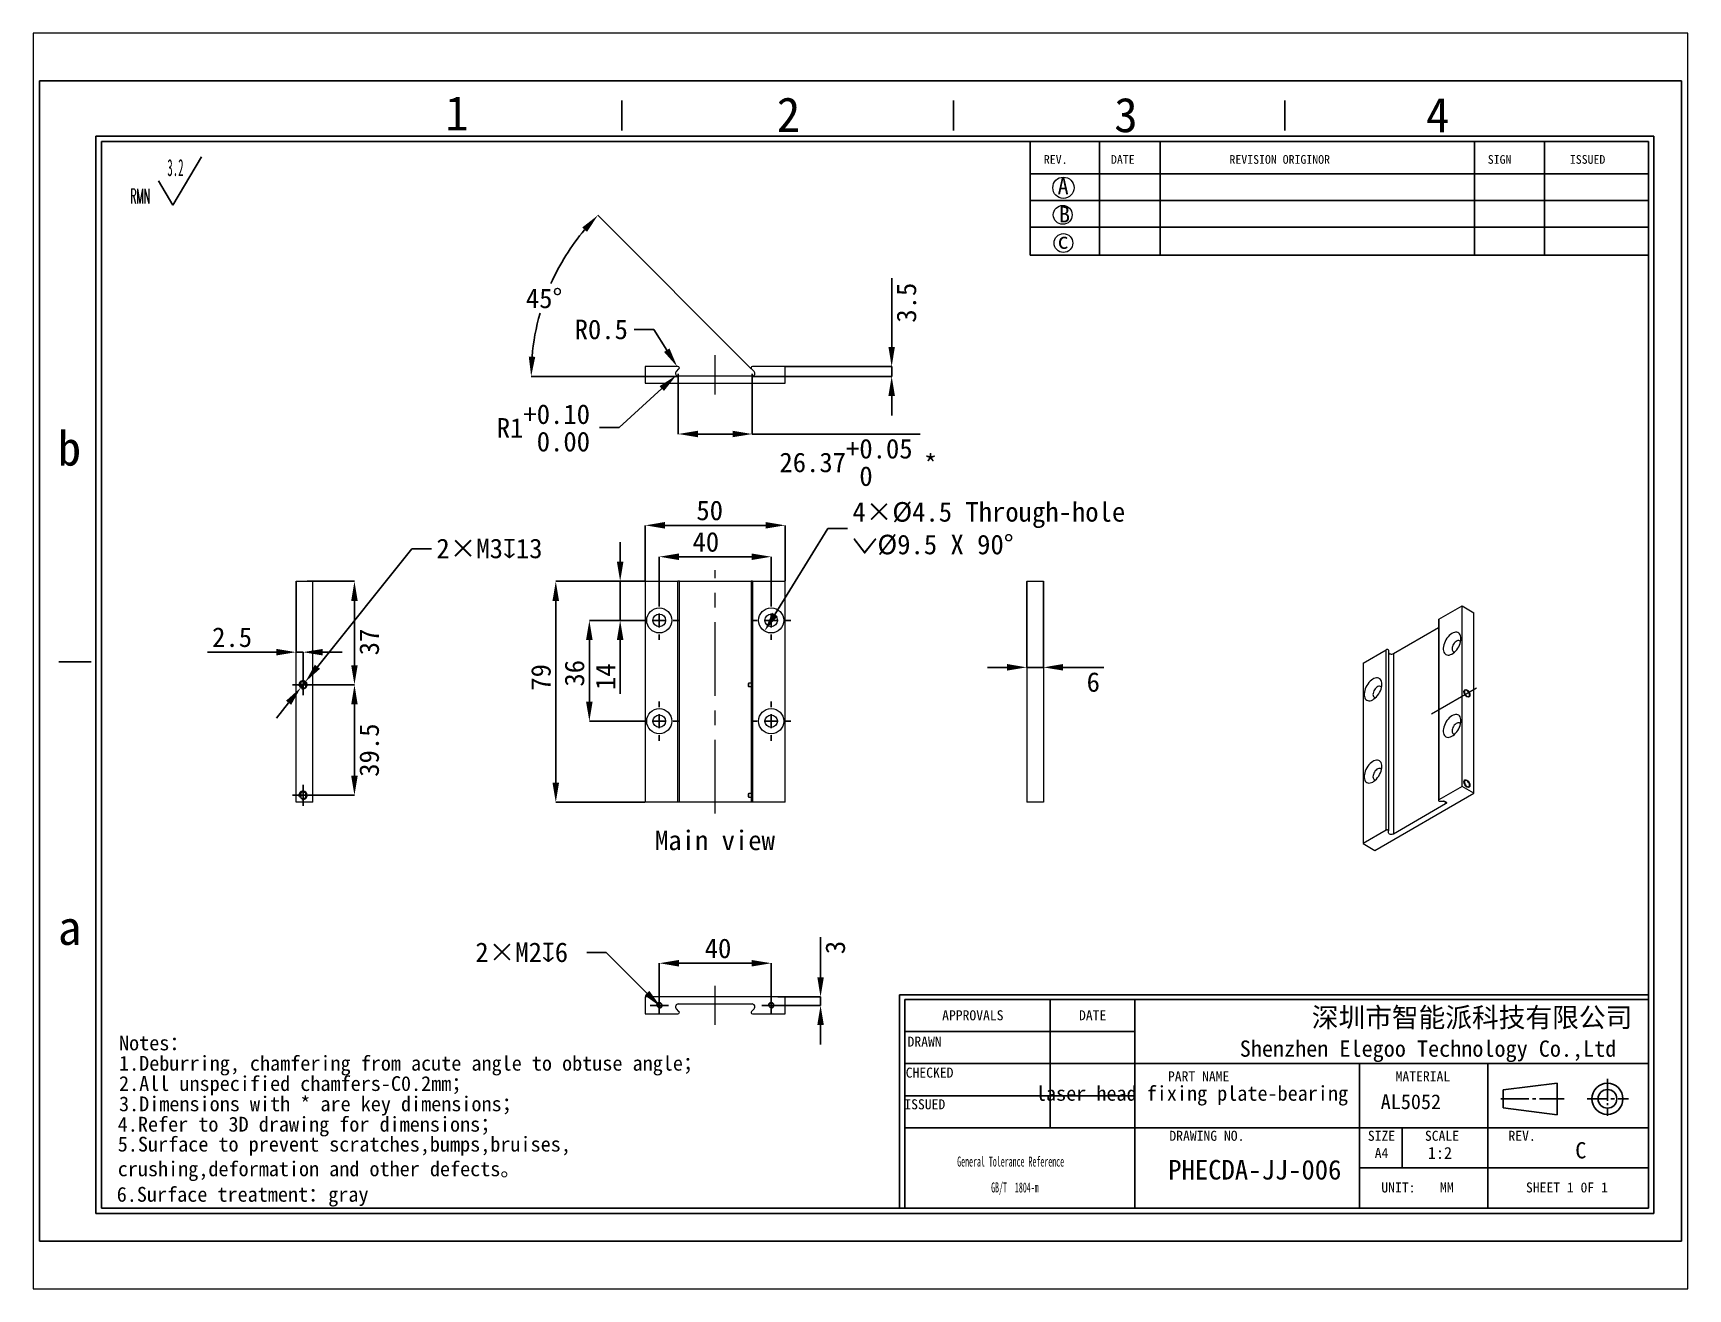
# Paper-space layout 'Layout1' of a CAD drawing. Header units: millimetres. Extents: x 26 to 231, y 20 to 176.
# The model-space entities are those that its viewports show. They can reach past a viewport. Long polylines and large blocks are cut down to what shows.
import ezdxf

# ---------------------------------------------------------------- set-up
doc = ezdxf.new("R2010")
doc.units = ezdxf.units.MM
doc.header["$PDSIZE"] = -1
doc.linetypes.add('CENTERX2', pattern=[20.32, 12.7, -2.54, 2.54, -2.54])
doc.layers.add('SLD-0', color=179, linetype='Continuous')
doc.layers.add('蓝色线', color=5, linetype='Continuous', lineweight=15)
doc.styles.add('C', font='simfang.ttf')
doc.styles.add('K', font='simfang.ttf')
doc.styles.add('SLDTEXTSTYLE1', font='TXT', dxfattribs={"width": 0.469, "bigfont": 'bigfont'})
doc.styles.add('SLDTEXTSTYLE2', font='TXT', dxfattribs={"width": 0.469})
doc.styles.add('SLDTEXTSTYLE8', font='TXT', dxfattribs={"width": 0.484})
doc.dimstyles.new('SLDDIMSTYLE0', dxfattribs={"dimtxt": 3.5, "dimasz": 3.5, "dimexe": 0, "dimexo": 0.0625, "dimgap": 0.875, "dimtad": 2, "dimlfac": 2, "dimrnd": 1e-09, "dimzin": 12, "dimdsep": 46, "dimtxsty": 'SLDTEXTSTYLE2', "dimsah": 1, "dimcen": 0.09, "dimadec": 0, "dimazin": 3, "dimtfac": 1, "dimtofl": 0, "dimtmove": 0, "dimatfit": 3, "dimfxl": 1, "dimfrac": 2, "dimtolj": 1, "dimtzin": 12, "dimarcsym": 0})
doc.dimstyles.new('SLDDIMSTYLE1', dxfattribs={"dimtxt": 3.5, "dimasz": 3.5, "dimexe": 0, "dimexo": 0.0625, "dimgap": 0.875, "dimtad": 0, "dimtih": 1, "dimtoh": 1, "dimlfac": 2, "dimrnd": 1e-09, "dimzin": 12, "dimdsep": 46, "dimtxsty": 'SLDTEXTSTYLE2', "dimsah": 1, "dimcen": 0, "dimadec": 0, "dimazin": 3, "dimtfac": 1, "dimtmove": 0, "dimatfit": 3, "dimfxl": 1, "dimfrac": 2, "dimtolj": 1, "dimtzin": 12, "dimarcsym": 0})
doc.dimstyles.new('SLDDIMSTYLE2', dxfattribs={"dimtxt": 3.5, "dimasz": 3.5, "dimexe": 0, "dimexo": 0.0625, "dimgap": 0.875, "dimtad": 2, "dimlfac": 2, "dimrnd": 1e-09, "dimzin": 12, "dimdsep": 46, "dimtxsty": 'SLDTEXTSTYLE2', "dimsah": 1, "dimcen": 0.09, "dimadec": 0, "dimazin": 3, "dimtfac": 1, "dimtmove": 0, "dimatfit": 0, "dimfxl": 1, "dimfrac": 2, "dimtolj": 1, "dimtzin": 12, "dimarcsym": 0})
doc.dimstyles.new('SLDDIMSTYLE3', dxfattribs={"dimtxt": 3.5, "dimasz": 3.5, "dimexe": 0, "dimexo": 0.0625, "dimgap": 0.875, "dimtad": 0, "dimtih": 1, "dimtoh": 1, "dimlfac": 2, "dimrnd": 1e-09, "dimzin": 12, "dimdsep": 46, "dimtxsty": 'SLDTEXTSTYLE2', "dimsah": 1, "dimcen": 0, "dimadec": 0, "dimazin": 3, "dimtfac": 1, "dimtmove": 0, "dimatfit": 3, "dimfxl": 1, "dimfrac": 2, "dimtolj": 1, "dimtzin": 12, "dimarcsym": 0})
doc.dimstyles.new('SLDDIMSTYLE4', dxfattribs={"dimtxt": 3.5, "dimasz": 3.5, "dimexe": 0, "dimexo": 0.0625, "dimgap": 0.875, "dimtad": 0, "dimtih": 1, "dimtoh": 1, "dimlfac": 2, "dimrnd": 1e-09, "dimzin": 12, "dimdsep": 46, "dimtxsty": 'SLDTEXTSTYLE2', "dimsah": 1, "dimcen": 0, "dimadec": 0, "dimazin": 3, "dimtol": 1, "dimtp": 0.1, "dimtfac": 1, "dimtofl": 0, "dimtmove": 0, "dimatfit": 3, "dimfxl": 1, "dimfrac": 2, "dimtolj": 1, "dimtzin": 0, "dimarcsym": 0})
doc.dimstyles.new('SLDDIMSTYLE5', dxfattribs={"dimtxt": 3.5, "dimasz": 3.5, "dimexe": 0, "dimexo": 0.0625, "dimgap": 0.875, "dimtad": 0, "dimtih": 1, "dimtoh": 1, "dimdec": 4, "dimlfac": 2, "dimzin": 12, "dimdsep": 46, "dimtxsty": 'SLDTEXTSTYLE2', "dimsah": 1, "dimcen": 0.09, "dimadec": 1, "dimazin": 3, "dimtfac": 1, "dimtdec": 1, "dimtofl": 0, "dimtmove": 0, "dimatfit": 3, "dimfxl": 1, "dimfrac": 2, "dimtolj": 1, "dimtzin": 12, "dimarcsym": 0})
doc.dimstyles.new('SLDDIMSTYLE6', dxfattribs={"dimtxt": 3.5, "dimasz": 3.5, "dimexe": 0, "dimexo": 0.0625, "dimgap": 0.875, "dimtad": 0, "dimtih": 1, "dimtoh": 1, "dimlfac": 2, "dimrnd": 1e-09, "dimdsep": 46, "dimtxsty": 'SLDTEXTSTYLE2', "dimsah": 1, "dimcen": 0, "dimadec": 0, "dimazin": 2, "dimtfac": 1, "dimtofl": 0, "dimtmove": 1, "dimatfit": 3, "dimfxl": 1, "dimfrac": 2, "dimtolj": 1, "dimtzin": 12, "dimarcsym": 0})
doc.dimstyles.new('SLDDIMSTYLE7', dxfattribs={"dimtxt": 3.5, "dimasz": 3.5, "dimexe": 0, "dimexo": 0.0625, "dimgap": 0.875, "dimtad": 2, "dimlfac": 2, "dimrnd": 1e-09, "dimzin": 12, "dimdsep": 46, "dimtxsty": 'SLDTEXTSTYLE2', "dimsah": 1, "dimcen": 0.09, "dimadec": 0, "dimazin": 3, "dimtol": 1, "dimtp": 0.05, "dimtfac": 1, "dimtofl": 0, "dimtmove": 0, "dimatfit": 3, "dimfxl": 1, "dimfrac": 2, "dimtolj": 1, "dimarcsym": 0})

psp = doc.layouts.get("Layout1")

msp = doc.modelspace()

# ---------------------------------------------------------------- texts
at = {"layer": 'SLD-0', "style": 'K'}
for s, insert, char_height, attachment_point in [('1', (74.110982, 205.971184), 6.172023, 1), ('2', (133.388063, 205.727562), 6.172023, 1), ('3', (193.70665, 205.665503), 6.172023, 1), ('4', (249.440535, 205.65931), 6.172023, 1), ('A', (183.577843, 191.286193), 2.903437, 1), ('B', (183.831894, 186.271193), 2.903437, 1), ('c', (183.577843, 181.553514), 2.903437, 1), ('b', (4.834643, 146.091775), 6.172023, 1), ('{\\C5;*}', (159.680061, 141.886823), 3.5, 1), ('Main view', (111.615795, 74.683116), 3.5, 1), ('a', (4.879794, 60.423441), 6.172023, 1), ('深圳市智能派科技有限公司', (257.658884, 43.038049), 3.5, 2), ('laser head fixing plate-bearing', (207.606135, 29.038576), 2.64583333, 2), ('AL5052', (246.730814, 27.537284), 2.6458333, 2), ('C', (276.113906, 18.995353), 2.910417, 1), ('PHECDA-JJ-006', (203.355489, 15.807012), 3.5, 1)]:
    msp.add_mtext(s, dxfattribs=dict(at, insert=insert, char_height=char_height, attachment_point=attachment_point))
at = {"layer": 'SLD-0', "color": 179, "style": 'K'}
for s, insert, char_height, attachment_point in [('REV.', (181.128828, 195.400065), 1.5536332, 1), ('DATE', (193.126471, 195.400065), 1.5536332, 1), ('REVISION ORIGINOR', (214.308158, 195.400065), 1.55363318, 1), ('SIGN', (260.478886, 195.400065), 1.5536332, 1), ('ISSUED', (275.148131, 195.400065), 1.5536332, 1), ('APPROVALS', (168.426559, 42.562703), 1.7926537, 2), ('DATE', (189.849589, 42.562703), 1.7926537, 2), ('DRAWN', (159.803638, 37.852864), 1.7926537, 2), ('Shenzhen Elegoo Technology Co.,Ltd', (249.798303, 37.164683), 2.91041667, 2), ('CHECKED', (160.695654, 32.314712), 1.7926537, 2), ('PART NAME', (208.793944, 31.645427), 1.7926537, 2), ('MATERIAL', (248.880158, 31.645427), 1.7926537, 2), ('ISSUED', (159.836971, 26.654419), 1.7926537, 2), ('DRAWING NO.', (210.267994, 21.021557), 1.79265367, 2), ('SIZE', (241.478886, 21.021557), 1.7926537, 2), ('SCALE', (252.288938, 21.021557), 1.7926537, 2), ('REV.', (266.610152, 21.021557), 1.7926537, 2), ('A4', (241.48981, 17.953131), 1.7926537, 2), ('1:2', (251.93001, 18.120616), 2.1166667, 2), ('UNIT:', (244.498695, 11.7907), 1.7926537, 2), ('MM', (253.160862, 11.7907), 1.7926537, 2), ('SHEET 1 0F 1', (274.619967, 11.7907), 1.79265367, 2)]:
    msp.add_mtext(s, dxfattribs=dict(at, insert=insert, char_height=char_height, attachment_point=attachment_point))

# ---------------------------------------------------------------- blocks, each defined once
blk = doc.blocks.new('SW_NOTE_0')
at = {"layer": 'SLD-0', "color": 0, "attachment_point": 1, "style": 'C'}
for s, insert, char_height in [('Notes：', (0.37, 7.6), 2.646), ('1.Deburring, chamfering from acute angle to obtuse angle；', (0.37, 3.97), 2.6458), ('2.All unspecified chamfers-C0.2mm；', (0.37, 0.34), 2.6458), ('3.{\\fSimSun|b0|i0|c134|p2;Dimensions with * are key dimensions}；', (0.37, -3.29), 2.6458), ('4.Refer to 3D drawing for dimensions；', (0.14, -6.93), 2.6458), ('5.Surface to prevent scratches,bumps,bruises,\\Pcrushing,deformation and other defects。', (0.14, -10.49), 2.6458), ('6.Surface treatment：gray', (-0.04, -19.46), 2.6458)]:
    blk.add_mtext(s, dxfattribs=dict(at, insert=insert, char_height=char_height))
blk = doc.blocks.new('SW_NOTE_1')
at = {"layer": 'SLD-0', "color": 0}
for q in [(12.74, 9.16), (5.08, 4.83)]:
    blk.add_line((7.63, 0.49), q, dxfattribs=at)
at = {"layer": 'SLD-0', "color": 0, "attachment_point": 1}
for s, insert, char_height, style in [('3.2', (6.65, 8.73), 3.032, 'SLDTEXTSTYLE2'), ('{\\Ftxt,bigfont|c134;RMN}', (0, 3.41), 2.6458, 'SLDTEXTSTYLE1')]:
    blk.add_mtext(s, dxfattribs=dict(at, insert=insert, char_height=char_height, style=style))
blk = doc.blocks.new('SW_NOTE_4')
at = {"layer": 'SLD-0', "color": 0, "char_height": 1.7927, "attachment_point": 2, "style": 'SLDTEXTSTYLE8'}
for s, insert in [('General Tolerance Reference', (12.75, 2.31)), ('GB/T  1804-m', (13.51, -2.32))]:
    blk.add_mtext(s, dxfattribs=dict(at, insert=insert))
blk = doc.blocks.new('_D')
at = {"layer": 'Defpoints', "color": 0}
for p in [(109.88, 129.23), (109.88, 119.23), (134.88, 119.23)]:
    blk.add_point(p, dxfattribs=at)
at = {"layer": 'SLD-0', "color": 0, "lineweight": -2}
for p, q in [((109.88, 119.3), (109.88, 129.23)), ((131.38, 129.23), (113.38, 129.23)), ((134.88, 119.3), (134.88, 129.23))]:
    blk.add_line(p, q, dxfattribs=at)
at = {"layer": 'SLD-0', "color": 0}
for points in [[(113.38, 129.82), (113.38, 128.65), (109.88, 129.23)], [(131.38, 129.82), (131.38, 128.65), (134.88, 129.23)]]:
    blk.add_solid(points, dxfattribs=at)
at = {"layer": 'SLD-0', "color": 0, "insert": (121.39, 133.65), "char_height": 3.5, "attachment_point": 2, "style": 'K'}
blk.add_mtext('\\A1;50', dxfattribs=at)
blk = doc.blocks.new('_D_1')
at = {"layer": 'Defpoints', "color": 0}
for p in [(133.56, 114.14), (131.2, 110.33)]:
    blk.add_point(p, dxfattribs=at)
at = {"layer": '蓝色线', "color": 0, "lineweight": -2}
for p, q in [((142.53, 128.65), (133.04, 113.3)), ((146.03, 128.65), (142.53, 128.65))]:
    blk.add_line(p, q, dxfattribs=at)
at = {"layer": '蓝色线', "color": 0}
blk.add_solid([(132.54, 113.61), (133.54, 113), (131.2, 110.33)], dxfattribs=at)
at = {"layer": '蓝色线', "color": 0, "insert": (146.9, 133.39), "char_height": 3.5, "attachment_point": 1, "style": 'K'}
blk.add_mtext('\\A1;4×%%c4.5 Through-hole\\P{\\fGDT;w}%%c9.5 X 90°', dxfattribs=at)
blk = doc.blocks.new('_D_2')
at = {"layer": 'Defpoints', "color": 0}
for p in [(132.38, 123.62), (112.38, 115.72), (132.38, 115.72)]:
    blk.add_point(p, dxfattribs=at)
at = {"layer": 'SLD-0', "color": 0, "lineweight": -2}
for p, q in [((112.38, 115.79), (112.38, 123.62)), ((115.88, 123.62), (128.88, 123.62)), ((132.38, 115.79), (132.38, 123.62))]:
    blk.add_line(p, q, dxfattribs=at)
at = {"layer": 'SLD-0', "color": 0}
for points in [[(115.88, 124.2), (115.88, 123.03), (112.38, 123.62)], [(128.88, 124.2), (128.88, 123.03), (132.38, 123.62)]]:
    blk.add_solid(points, dxfattribs=at)
at = {"layer": 'SLD-0', "color": 0, "insert": (120.7, 128.03), "char_height": 3.5, "attachment_point": 2, "style": 'K'}
blk.add_mtext('\\A1;40', dxfattribs=at)
blk = doc.blocks.new('_D_3')
at = {"layer": 'Defpoints', "color": 0}
for p in [(108.89, 112.23), (99.88, 94.23), (108.89, 94.23)]:
    blk.add_point(p, dxfattribs=at)
at = {"layer": 'SLD-0', "color": 0, "lineweight": -2}
for p, q in [((108.83, 112.23), (99.88, 112.23)), ((99.88, 108.73), (99.88, 97.73)), ((108.83, 94.23), (99.88, 94.23))]:
    blk.add_line(p, q, dxfattribs=at)
at = {"layer": 'SLD-0', "color": 0}
for points in [[(99.29, 108.73), (100.46, 108.73), (99.88, 112.23)], [(99.29, 97.73), (100.46, 97.73), (99.88, 94.23)]]:
    blk.add_solid(points, dxfattribs=at)
at = {"layer": 'SLD-0', "color": 0, "insert": (95.46, 102.79), "char_height": 3.5, "attachment_point": 2, "rotation": 90, "style": 'K'}
blk.add_mtext('\\A1;36', dxfattribs=at)
blk = doc.blocks.new('_D_4')
at = {"layer": 'Defpoints', "color": 0}
for p in [(105.39, 119.23), (109.88, 119.23), (108.89, 112.23)]:
    blk.add_point(p, dxfattribs=at)
at = {"layer": 'SLD-0', "color": 0, "lineweight": -2}
for p, q in [((105.39, 122.73), (105.39, 126.23)), ((109.82, 119.23), (105.39, 119.23)), ((105.39, 119.23), (105.39, 112.23)), ((108.83, 112.23), (105.39, 112.23)), ((105.39, 108.73), (105.39, 99.12))]:
    blk.add_line(p, q, dxfattribs=at)
at = {"layer": 'SLD-0', "color": 0}
for points in [[(104.8, 122.73), (105.97, 122.73), (105.39, 119.23)], [(104.8, 108.73), (105.97, 108.73), (105.39, 112.23)]]:
    blk.add_solid(points, dxfattribs=at)
at = {"layer": 'SLD-0', "color": 0, "insert": (101.01, 102.18), "char_height": 3.5, "attachment_point": 2, "rotation": 90, "style": 'K'}
blk.add_mtext('\\A1;14', dxfattribs=at)
blk = doc.blocks.new('_D_5')
at = {"layer": 'Defpoints', "color": 0}
for p in [(109.88, 119.23), (93.88, 79.73), (109.88, 79.73)]:
    blk.add_point(p, dxfattribs=at)
at = {"layer": 'SLD-0', "color": 0, "lineweight": -2}
for p, q in [((109.82, 119.23), (93.88, 119.23)), ((93.88, 115.73), (93.88, 83.23)), ((109.82, 79.73), (93.88, 79.73))]:
    blk.add_line(p, q, dxfattribs=at)
at = {"layer": 'SLD-0', "color": 0}
for points in [[(93.29, 115.73), (94.46, 115.73), (93.88, 119.23)], [(93.29, 83.23), (94.46, 83.23), (93.88, 79.73)]]:
    blk.add_solid(points, dxfattribs=at)
at = {"layer": 'SLD-0', "color": 0, "insert": (89.46, 102.06), "char_height": 3.5, "attachment_point": 2, "rotation": 90, "style": 'K'}
blk.add_mtext('\\A1;79', dxfattribs=at)
blk = doc.blocks.new('SW_CENTERMARKSYMBOL_0')
at = {"layer": 'SLD-0', "color": 0}
for p, q in [((0, 2.5), (0, 3.49)), ((-2.5, 0), (-3.49, 0)), ((0, 0), (-1.25, 0)), ((0, 0), (0, 1.25)), ((0, 0), (0, -1.25)), ((0, 0), (1.25, 0)), ((2.5, 0), (3.49, 0)), ((0, -2.5), (0, -3.49))]:
    blk.add_line(p, q, dxfattribs=at)
blk = doc.blocks.new('SW_CENTERMARKSYMBOL_1')
at = {"layer": 'SLD-0', "color": 0}
for p, q in [((0, 2.5), (0, 3.49)), ((-2.5, 0), (-3.49, 0)), ((0, 0), (-1.25, 0)), ((0, 0), (0, 1.25)), ((0, 0), (0, -1.25)), ((0, 0), (1.25, 0)), ((2.5, 0), (3.49, 0)), ((0, -2.5), (0, -3.49))]:
    blk.add_line(p, q, dxfattribs=at)
blk = doc.blocks.new('SW_CENTERMARKSYMBOL_2')
at = {"layer": 'SLD-0', "color": 0}
for p, q in [((0, 2.5), (0, 3.49)), ((-2.5, 0), (-3.49, 0)), ((0, 0), (-1.25, 0)), ((0, 0), (0, 1.25)), ((0, 0), (0, -1.25)), ((0, 0), (1.25, 0)), ((2.5, 0), (3.49, 0)), ((0, -2.5), (0, -3.49))]:
    blk.add_line(p, q, dxfattribs=at)
blk = doc.blocks.new('SW_CENTERMARKSYMBOL_3')
at = {"layer": 'SLD-0', "color": 0}
for p, q in [((0, 2.5), (0, 3.49)), ((-2.5, 0), (-3.49, 0)), ((0, 0), (-1.25, 0)), ((0, 0), (0, 1.25)), ((0, 0), (0, -1.25)), ((0, 0), (1.25, 0)), ((2.5, 0), (3.49, 0)), ((0, -2.5), (0, -3.49))]:
    blk.add_line(p, q, dxfattribs=at)
blk = doc.blocks.new('_D_6')
at = {"layer": 'Defpoints', "color": 0}
for p in [(178.06, 119.23), (181.06, 119.23), (181.06, 103.85)]:
    blk.add_point(p, dxfattribs=at)
at = {"layer": 'SLD-0', "color": 0, "lineweight": -2}
for p, q in [((178.06, 119.17), (178.06, 103.85)), ((181.06, 119.17), (181.06, 103.85)), ((174.56, 103.85), (171.06, 103.85)), ((178.06, 103.85), (181.06, 103.85)), ((184.56, 103.85), (191.87, 103.85))]:
    blk.add_line(p, q, dxfattribs=at)
at = {"layer": 'SLD-0', "color": 0}
for points in [[(174.56, 104.44), (174.56, 103.27), (178.06, 103.85)], [(184.56, 104.44), (184.56, 103.27), (181.06, 103.85)]]:
    blk.add_solid(points, dxfattribs=at)
at = {"layer": 'SLD-0', "color": 0, "insert": (189.96, 102.98), "char_height": 3.5, "attachment_point": 2, "style": 'K'}
blk.add_mtext('\\A1;6', dxfattribs=at)
blk = doc.blocks.new('_D_7')
at = {"layer": 'Defpoints', "color": 0}
for p in [(112.09, 43.72), (112.66, 43.16)]:
    blk.add_point(p, dxfattribs=at)
at = {"layer": 'SLD-0', "color": 0, "lineweight": -2}
for p, q in [((99.41, 52.89), (102.91, 52.89)), ((102.91, 52.89), (110.18, 45.63))]:
    blk.add_line(p, q, dxfattribs=at)
at = {"layer": 'SLD-0', "color": 0}
blk.add_solid([(110.6, 46.04), (109.77, 45.22), (112.66, 43.16)], dxfattribs=at)
at = {"layer": 'SLD-0', "color": 0, "insert": (79.5, 54.68), "char_height": 3.5, "attachment_point": 1, "style": 'K'}
blk.add_mtext('\\A1;2×M2{\\fGDT;x}6', dxfattribs=at)
blk = doc.blocks.new('_D_8')
at = {"layer": 'Defpoints', "color": 0}
for p in [(132.38, 50.97), (112.38, 45.09), (132.38, 45.09)]:
    blk.add_point(p, dxfattribs=at)
at = {"layer": 'SLD-0', "color": 0, "lineweight": -2}
for p, q in [((112.38, 45.15), (112.38, 50.97)), ((115.88, 50.97), (128.88, 50.97)), ((132.38, 45.15), (132.38, 50.97))]:
    blk.add_line(p, q, dxfattribs=at)
at = {"layer": 'SLD-0', "color": 0}
for points in [[(115.88, 51.55), (115.88, 50.38), (112.38, 50.97)], [(128.88, 51.55), (128.88, 50.38), (132.38, 50.97)]]:
    blk.add_solid(points, dxfattribs=at)
at = {"layer": 'SLD-0', "color": 0, "insert": (122.88, 55.38), "char_height": 3.5, "attachment_point": 2, "style": 'K'}
blk.add_mtext('\\A1;40', dxfattribs=at)
blk = doc.blocks.new('_D_9')
at = {"layer": 'Defpoints', "color": 0}
for p in [(133.5, 44.94), (141.21, 44.94), (134.03, 43.44)]:
    blk.add_point(p, dxfattribs=at)
at = {"layer": 'SLD-0', "color": 0, "lineweight": -2}
for p, q in [((141.21, 48.44), (141.21, 55.63)), ((133.57, 44.94), (141.21, 44.94)), ((141.21, 43.44), (141.21, 44.94)), ((134.09, 43.44), (141.21, 43.44)), ((141.21, 39.94), (141.21, 36.44))]:
    blk.add_line(p, q, dxfattribs=at)
at = {"layer": 'SLD-0', "color": 0}
for points in [[(140.63, 48.44), (141.79, 48.44), (141.21, 44.94)], [(140.63, 39.94), (141.79, 39.94), (141.21, 43.44)]]:
    blk.add_solid(points, dxfattribs=at)
at = {"layer": 'SLD-0', "color": 0, "insert": (142.08, 53.78), "char_height": 3.5, "attachment_point": 2, "rotation": 90, "style": 'K'}
blk.add_mtext('\\A1;3', dxfattribs=at)
blk = doc.blocks.new('SW_CENTERMARKSYMBOL_4')
at = {"layer": 'SLD-0', "color": 0}
for p, q in [((-1.25, 0), (-1.65, 0)), ((0, 0), (-1.25, 0)), ((0, 1.25), (0, 1.65)), ((0, 0), (0, 1.25)), ((0, 0), (0, -1.25)), ((0, 0), (1.25, 0)), ((1.25, 0), (1.65, 0)), ((0, -1.25), (0, -1.65))]:
    blk.add_line(p, q, dxfattribs=at)
blk = doc.blocks.new('SW_CENTERMARKSYMBOL_5')
at = {"layer": 'SLD-0', "color": 0}
for p, q in [((-1.25, 0), (-1.65, 0)), ((0, 0), (-1.25, 0)), ((0, 1.25), (0, 1.65)), ((0, 0), (0, 1.25)), ((0, 0), (0, -1.25)), ((0, 0), (1.25, 0)), ((1.25, 0), (1.65, 0)), ((0, -1.25), (0, -1.65))]:
    blk.add_line(p, q, dxfattribs=at)
blk = doc.blocks.new('_D_10')
at = {"layer": 'Defpoints', "color": 0}
for p in [(49.09, 101.22), (48.31, 100.24)]:
    blk.add_point(p, dxfattribs=at)
at = {"layer": 'SLD-0', "color": 0, "lineweight": -2}
for p, q in [((68.16, 125.06), (51.27, 103.95)), ((71.66, 125.06), (68.16, 125.06)), ((48.31, 100.24), (49.09, 101.22)), ((46.12, 97.51), (43.93, 94.78))]:
    blk.add_line(p, q, dxfattribs=at)
at = {"layer": 'SLD-0', "color": 0}
for points in [[(50.82, 104.32), (51.73, 103.59), (49.09, 101.22)], [(45.66, 97.88), (46.58, 97.15), (48.31, 100.24)]]:
    blk.add_solid(points, dxfattribs=at)
at = {"layer": 'SLD-0', "color": 0, "insert": (72.54, 126.85), "char_height": 3.5, "attachment_point": 1, "style": 'K'}
blk.add_mtext('\\A1;2×M3{\\fGDT;x}13', dxfattribs=at)
blk = doc.blocks.new('_D_11')
at = {"layer": 'Defpoints', "color": 0}
for p in [(49.35, 119.23), (57.89, 119.23), (50.57, 100.73)]:
    blk.add_point(p, dxfattribs=at)
at = {"layer": 'SLD-0', "color": 0, "lineweight": -2}
for p, q in [((49.41, 119.23), (57.89, 119.23)), ((57.89, 104.23), (57.89, 115.73)), ((50.63, 100.73), (57.89, 100.73))]:
    blk.add_line(p, q, dxfattribs=at)
at = {"layer": 'SLD-0', "color": 0}
for points in [[(57.31, 115.73), (58.47, 115.73), (57.89, 119.23)], [(57.31, 104.23), (58.47, 104.23), (57.89, 100.73)]]:
    blk.add_solid(points, dxfattribs=at)
at = {"layer": 'SLD-0', "color": 0, "insert": (58.77, 108.38), "char_height": 3.5, "attachment_point": 2, "rotation": 90, "style": 'K'}
blk.add_mtext('\\A1;37', dxfattribs=at)
blk = doc.blocks.new('_D_12')
at = {"layer": 'Defpoints', "color": 0}
for p in [(47.45, 119.23), (47.45, 106.56), (48.7, 102.61)]:
    blk.add_point(p, dxfattribs=at)
at = {"layer": 'SLD-0', "color": 0, "lineweight": -2}
for p, q in [((47.45, 119.17), (47.45, 106.56)), ((43.95, 106.56), (31.6, 106.56)), ((48.7, 106.56), (47.45, 106.56)), ((48.7, 102.67), (48.7, 106.56)), ((52.2, 106.56), (55.7, 106.56))]:
    blk.add_line(p, q, dxfattribs=at)
at = {"layer": 'SLD-0', "color": 0}
for points in [[(43.95, 107.14), (43.95, 105.98), (47.45, 106.56)], [(52.2, 107.14), (52.2, 105.98), (48.7, 106.56)]]:
    blk.add_solid(points, dxfattribs=at)
at = {"layer": 'SLD-0', "color": 0, "insert": (36.02, 110.99), "char_height": 3.5, "attachment_point": 2, "style": 'K'}
blk.add_mtext('\\A1;2.5', dxfattribs=at)
blk = doc.blocks.new('_D_13')
at = {"layer": 'Defpoints', "color": 0}
for p in [(50.57, 100.73), (50.57, 80.98), (57.89, 80.98)]:
    blk.add_point(p, dxfattribs=at)
at = {"layer": 'SLD-0', "color": 0, "lineweight": -2}
for p, q in [((50.63, 100.73), (57.89, 100.73)), ((57.89, 97.23), (57.89, 84.48)), ((50.63, 80.98), (57.89, 80.98))]:
    blk.add_line(p, q, dxfattribs=at)
at = {"layer": 'SLD-0', "color": 0}
for points in [[(57.31, 97.23), (58.47, 97.23), (57.89, 100.73)], [(57.31, 84.48), (58.47, 84.48), (57.89, 80.98)]]:
    blk.add_solid(points, dxfattribs=at)
at = {"layer": 'SLD-0', "color": 0, "insert": (58.76, 89.05), "char_height": 3.5, "attachment_point": 2, "rotation": 90, "style": 'K'}
blk.add_mtext('\\A1;39.5', dxfattribs=at)
blk = doc.blocks.new('SW_CENTERMARKSYMBOL_6')
at = {"layer": 'SLD-0', "color": 0}
for p, q in [((-1.25, 0), (-1.875, 0)), ((0, 0), (-1.25, 0)), ((0, 1.25), (0, 1.875)), ((0, 0), (0, 1.25)), ((0, 0), (0, -1.25)), ((0, 0), (1.25, 0)), ((1.25, 0), (1.875, 0)), ((0, -1.25), (0, -1.875))]:
    blk.add_line(p, q, dxfattribs=at)
blk = doc.blocks.new('SW_CENTERMARKSYMBOL_7')
at = {"layer": 'SLD-0', "color": 0}
for p, q in [((-1.25, 0), (-1.875, 0)), ((0, 0), (-1.25, 0)), ((0, 1.25), (0, 1.875)), ((0, 0), (0, 1.25)), ((0, 0), (0, -1.25)), ((0, 0), (1.25, 0)), ((1.25, 0), (1.875, 0)), ((0, -1.25), (0, -1.875))]:
    blk.add_line(p, q, dxfattribs=at)
blk = doc.blocks.new('_D_14')
at = {"layer": 'Defpoints', "color": 0}
for p in [(115.42, 156.03), (115.78, 156.36)]:
    blk.add_point(p, dxfattribs=at)
at = {"layer": '蓝色线', "color": 0, "lineweight": -2}
for p, q in [((105.2, 146.74), (112.83, 153.67)), ((101.7, 146.74), (105.2, 146.74))]:
    blk.add_line(p, q, dxfattribs=at)
at = {"layer": '蓝色线', "color": 0}
blk.add_solid([(112.43, 154.1), (113.22, 153.24), (115.42, 156.03)], dxfattribs=at)
at = {"layer": '蓝色线', "color": 0, "insert": (83.33, 150.85), "char_height": 3.5, "attachment_point": 1, "style": 'K'}
blk.add_mtext('\\A1;R1\\S+0.10^  0.00;', dxfattribs=at)
blk = doc.blocks.new('_D_15')
at = {"layer": 'Defpoints', "color": 0}
for p in [(94.93, 176.21), (128.85, 157.19), (115.78, 155.86), (128.97, 155.86), (129.32, 156.72)]:
    blk.add_point(p, dxfattribs=at)
at = {"layer": 'SLD-0', "color": 0, "lineweight": -2}
for p, q in [((128.81, 157.23), (101.4, 184.64)), ((115.72, 155.86), (89.48, 155.86))]:
    blk.add_line(p, q, dxfattribs=at)
for start, end in [(139.929, 155.9866), (163.9209, 175.071)]:
    blk.add_arc((130.18, 155.86), 40.7, start, end, dxfattribs=at)
at = {"layer": 'SLD-0', "color": 0}
for points in [[(98.6, 182.46), (99.46, 181.67), (101.4, 184.64)], [(90.21, 159.34), (89.05, 159.39), (89.48, 155.86)]]:
    blk.add_solid(points, dxfattribs=at)
at = {"layer": 'SLD-0', "color": 0, "insert": (88.53, 171.55), "char_height": 3.5, "attachment_point": 1, "style": 'K'}
blk.add_mtext('\\A1;45°', dxfattribs=at)
blk = doc.blocks.new('_D_16')
at = {"layer": 'Defpoints', "color": 0}
for p in [(115.59, 157.58), (115.72, 157.36)]:
    blk.add_point(p, dxfattribs=at)
at = {"layer": '蓝色线', "color": 0, "lineweight": -2}
for p, q in [((107.88, 164.22), (111.38, 164.22)), ((111.38, 164.22), (113.72, 160.53))]:
    blk.add_line(p, q, dxfattribs=at)
at = {"layer": '蓝色线', "color": 0}
blk.add_solid([(114.21, 160.84), (113.23, 160.22), (115.59, 157.58)], dxfattribs=at)
at = {"layer": '蓝色线', "color": 0, "insert": (97.25, 166), "char_height": 3.5, "attachment_point": 1, "style": 'K'}
blk.add_mtext('\\A1;R0.5', dxfattribs=at)
blk = doc.blocks.new('_D_17')
at = {"layer": 'Defpoints', "color": 0}
for p in [(134.88, 157.61), (153.92, 157.61), (128.97, 155.86)]:
    blk.add_point(p, dxfattribs=at)
at = {"layer": 'SLD-0', "color": 0, "lineweight": -2}
for p, q in [((153.92, 161.11), (153.92, 173.42)), ((134.94, 157.61), (153.92, 157.61)), ((153.92, 155.86), (153.92, 157.61)), ((129.03, 155.86), (153.92, 155.86)), ((153.92, 152.36), (153.92, 148.86))]:
    blk.add_line(p, q, dxfattribs=at)
at = {"layer": 'SLD-0', "color": 0}
for points in [[(153.34, 161.11), (154.5, 161.11), (153.92, 157.61)], [(153.34, 152.36), (154.5, 152.36), (153.92, 155.86)]]:
    blk.add_solid(points, dxfattribs=at)
at = {"layer": 'SLD-0', "color": 0, "insert": (154.8, 169.02), "char_height": 3.5, "attachment_point": 2, "rotation": 90, "style": 'K'}
blk.add_mtext('\\A1;3.5', dxfattribs=at)
blk = doc.blocks.new('_D_18')
at = {"layer": 'Defpoints', "color": 0}
for p in [(115.78, 156.36), (128.97, 156.36), (128.97, 145.55)]:
    blk.add_point(p, dxfattribs=at)
at = {"layer": '蓝色线', "color": 0, "lineweight": -2}
for p, q in [((115.78, 156.3), (115.78, 145.55)), ((128.97, 156.3), (128.97, 145.55)), ((119.28, 145.55), (125.47, 145.55)), ((128.97, 145.55), (159.04, 145.55))]:
    blk.add_line(p, q, dxfattribs=at)
at = {"layer": '蓝色线', "color": 0}
for points in [[(119.28, 146.14), (119.28, 144.97), (115.78, 145.55)], [(125.47, 146.14), (125.47, 144.97), (128.97, 145.55)]]:
    blk.add_solid(points, dxfattribs=at)
at = {"layer": '蓝色线', "color": 0, "insert": (145.76, 144.68), "char_height": 3.5, "attachment_point": 2, "style": 'K'}
blk.add_mtext('\\A1;26.37\\S+0.05^  0;', dxfattribs=at)

# ---------------------------------------------------------------- dimensions: what is measured, and where the dimension line sits
at = {"layer": 'SLD-0', "color": 5}
dim = msp.add_angular_dim_2l(base=(94.933224, 176.213258), line1=((128.970701, 155.864788), (115.784914, 155.864788)), line2=((128.854584, 157.188011), (129.324254, 156.718341)), dimstyle='SLDDIMSTYLE5', override={"dimtxsty": 'K'}, dxfattribs=at)
dim.commit()
dim.dimension.update_dxf_attribs({"geometry": '_D_15', "text_midpoint": (91.934261, 169.781399), "dimtype": 162})
at = {"layer": 'SLD-0'}
for base, p1, p2, dimstyle, picture, middle in [((153.920673, 157.614788), (128.970701, 155.864788), (134.877807, 157.614788), 'SLDDIMSTYLE2', '_D_17', (153.920673, 169.019788)), ((105.385829, 119.232569), (108.887807, 112.232569), (109.877807, 119.232569), 'SLDDIMSTYLE2', '_D_4', (105.385829, 102.177569)), ((57.891162, 119.232569), (50.572055, 100.732569), (49.347055, 119.232569), 'SLDDIMSTYLE2', '_D_11', (57.891162, 108.383416)), ((93.877807, 79.732569), (109.877807, 119.232569), (109.877807, 79.732569), 'SLDDIMSTYLE0', '_D_5', (93.877807, 102.064614)), ((99.877807, 94.232569), (108.887807, 112.232569), (108.887807, 94.232569), 'SLDDIMSTYLE2', '_D_3', (99.877807, 102.793743)), ((57.888425, 80.982569), (50.572055, 100.732569), (50.572055, 80.982569), 'SLDDIMSTYLE2', '_D_13', (57.888425, 89.04851)), ((141.209415, 44.937843), (134.027807, 43.437843), (133.502807, 44.937843), 'SLDDIMSTYLE2', '_D_9', (141.209415, 53.782843))]:
    dim = msp.add_linear_dim(base=base, p1=p1, p2=p2, angle=90, dimstyle=dimstyle, override={"dimtxsty": 'K'}, dxfattribs=at)
    dim.commit()
    dim.dimension.update_dxf_attribs({"geometry": picture, "text_midpoint": middle, "dimtype": 160})
for base, p1, p2, dimstyle, picture, middle in [((109.877807, 129.232569), (134.877807, 119.232569), (109.877807, 119.232569), 'SLDDIMSTYLE0', '_D', (121.394653, 129.232569)), ((132.377807, 123.618049), (112.377807, 115.722569), (132.377807, 115.722569), 'SLDDIMSTYLE0', '_D_2', (120.704003, 123.618049)), ((47.447055, 106.559455), (48.697055, 102.607569), (47.447055, 119.232569), 'SLDDIMSTYLE2', '_D_12', (36.022055, 106.559455)), ((181.057561, 103.85253), (178.057561, 119.232569), (181.057561, 119.232569), 'SLDDIMSTYLE2', '_D_6', (189.962561, 103.85253)), ((132.377807, 50.965903), (112.377807, 45.087843), (132.377807, 45.087843), 'SLDDIMSTYLE0', '_D_8', (122.875188, 50.965903))]:
    dim = msp.add_linear_dim(base=base, p1=p1, p2=p2, dimstyle=dimstyle, override={"dimtxsty": 'K'}, dxfattribs=at)
    dim.commit()
    dim.dimension.update_dxf_attribs({"geometry": picture, "text_midpoint": middle, "dimtype": 160})
for p1, p2, text, picture, middle in [((48.306602, 100.244541), (49.087508, 101.220597), '2×M3{\\fGDT;x}13', '_D_10', (83.306243, 125.0629)), ((112.094821, 43.720542), (112.660794, 43.155144), '2×M2{\\fGDT;x}6', '_D_7', (89.019131, 52.89352))]:
    dim = msp.add_diameter_dim_2p(p1=p1, p2=p2, text=text, dimstyle='SLDDIMSTYLE3', override={"dimpost": '<>', "dimtxsty": 'K'}, dxfattribs=at)
    dim.commit()
    dim.dimension.update_dxf_attribs({"geometry": picture, "text_midpoint": middle, "dimtype": 163})
at = {"layer": '蓝色线'}
for center, mpoint, dimstyle, picture, middle in [((115.724254, 157.364788), (115.590493, 157.575994), 'SLDDIMSTYLE6', '_D_16', (111.384987, 164.2164)), ((115.784914, 156.364788), (115.415041, 156.028345), 'SLDDIMSTYLE4', '_D_14', (92.079119, 146.740329))]:
    dim = msp.add_radius_dim(center=center, mpoint=mpoint, dimstyle=dimstyle, override={"dimtxsty": 'K'}, dxfattribs=at)
    dim.commit()
    dim.dimension.update_dxf_attribs({"geometry": picture, "text_midpoint": middle, "dimtype": 164})
dim = msp.add_linear_dim(base=(128.970701, 145.554918), p1=(115.784914, 156.364788), p2=(128.970701, 156.364788), dimstyle='SLDDIMSTYLE7', override={"dimtxsty": 'K'}, dxfattribs=at)
dim.commit()
dim.dimension.update_dxf_attribs({"geometry": '_D_18', "text_midpoint": (145.755701, 145.554918), "dimtype": 160})
dim = msp.add_diameter_dim_2p(p1=(133.5558, 114.137808), p2=(131.199815, 110.327331), text='4×%%c4.5 Through-hole\\P{\\fGDT;w}%%c9.5 X 90°', dimstyle='SLDDIMSTYLE1', override={"dimtxsty": 'K'}, dxfattribs=at)
dim.commit()
dim.dimension.update_dxf_attribs({"geometry": '_D_1', "text_midpoint": (172.558278, 128.649538), "dimtype": 163})

# ---------------------------------------------------------------- linework, layer by layer
at = {"color": 7, "linetype": 'Continuous', "lineweight": 15}
for p, q in [((109.877807, 157.614788), (109.877807, 154.614788)), ((115.724254, 157.614788), (109.877807, 157.614788)), ((115.431361, 156.718341), (115.901031, 157.188011)), ((128.854584, 157.188011), (129.324254, 156.718341)), ((134.877808, 157.614788), (129.031361, 157.614788)), ((134.877808, 154.614788), (134.877808, 157.614788)), ((109.877807, 154.614788), (134.877808, 154.614788)), ((128.970701, 155.864788), (115.784914, 155.864788)), ((47.447055, 119.23257), (50.447055, 119.23257)), ((47.447055, 79.73257), (47.447055, 119.23257)), ((50.447055, 79.73257), (50.447055, 119.23257)), ((109.877807, 119.23257), (109.877807, 79.73257)), ((109.877807, 119.23257), (115.724254, 119.23257)), ((115.724254, 79.73257), (115.724254, 119.23257)), ((115.974254, 119.23257), (115.724254, 119.23257)), ((115.974254, 79.73257), (115.974254, 119.23257)), ((115.974254, 119.23257), (128.781361, 119.23257)), ((128.781361, 119.23257), (128.781361, 79.73257)), ((129.031361, 119.23257), (128.781361, 119.23257)), ((129.031361, 119.23257), (129.031361, 79.73257)), ((129.031361, 119.23257), (134.877808, 119.23257)), ((134.877808, 79.73257), (134.877808, 119.23257)), ((178.057561, 119.23257), (178.057561, 79.73257)), ((178.057561, 119.23257), (181.057561, 119.23257)), ((181.057561, 119.23257), (181.057561, 79.73257)), ((251.738045, 112.430784), (255.872107, 114.817327)), ((251.738045, 112.430784), (251.738045, 80.177422)), ((255.872107, 82.563965), (255.872107, 114.817327)), ((255.872107, 114.817327), (257.993428, 113.592715)), ((257.993428, 81.339353), (257.993428, 113.592715)), ((243.60883, 106.309174), (251.664822, 110.959799)), ((251.664822, 112.328733), (251.664822, 80.075371)), ((238.194438, 104.612226), (242.3285, 106.998769)), ((242.3285, 74.745407), (242.3285, 106.998769)), ((242.755276, 106.896718), (242.755276, 74.643356)), ((238.194438, 104.612226), (238.194438, 72.358864)), ((243.60883, 106.309174), (243.60883, 74.055812)), ((128.377808, 101.107569), (128.781361, 101.107569)), ((128.377808, 100.357569), (128.377808, 101.107569)), ((128.781361, 100.357569), (128.377808, 100.357569)), ((128.377808, 81.357569), (128.781361, 81.357569)), ((128.377808, 80.60757), (128.377808, 81.357569)), ((128.781361, 80.60757), (128.377808, 80.60757)), ((240.315758, 71.134251), (257.993428, 81.339353)), ((255.872107, 82.563965), (251.738045, 80.177422)), ((251.914822, 79.931049), (252.579036, 79.931049)), ((252.548504, 79.931049), (252.51335, 79.910755)), ((252.51335, 79.910755), (252.532012, 79.931048)), ((257.993428, 81.339353), (255.872107, 82.563965)), ((50.447055, 79.73257), (47.447055, 79.73257)), ((115.724254, 79.73257), (109.877807, 79.73257)), ((115.974254, 79.73257), (115.724254, 79.73257)), ((128.781361, 79.73257), (115.974254, 79.73257)), ((129.031361, 79.73257), (128.781361, 79.73257)), ((134.877808, 79.73257), (129.031361, 79.73257)), ((181.057561, 79.73257), (178.057561, 79.73257)), ((252.932589, 79.438303), (243.60883, 74.055812)), ((242.3285, 74.745407), (238.194438, 72.358864)), ((242.755276, 74.259913), (242.755276, 74.643356)), ((238.194438, 72.358864), (240.315758, 71.134251)), ((109.877807, 44.937843), (109.877807, 41.937843)), ((134.877808, 44.937843), (109.877807, 44.937843)), ((134.877808, 41.937843), (134.877808, 44.937843)), ((109.877807, 41.937843), (115.724254, 41.937843)), ((115.901031, 42.364619), (115.431361, 42.834289)), ((115.784914, 43.687843), (128.970701, 43.687843)), ((129.324254, 42.834289), (128.854584, 42.364619)), ((129.031361, 41.937843), (134.877808, 41.937843))]:
    msp.add_line(p, q, dxfattribs=at)
at = {"color": 1, "linetype": 'Continuous', "lineweight": 15}
for p, q in [((48.343502, 100.217181), (48.343502, 101.247957)), ((48.343502, 80.46718), (48.343502, 81.497957)), ((252.932589, 79.438303), (252.932589, 79.846506))]:
    msp.add_line(p, q, dxfattribs=at)
at = {"color": 7, "linetype": 'Continuous', "lineweight": 15, "flags": 128}
for points in [[(255.688259, 108.995407), (255.67138, 109.251976), (255.621102, 109.483587), (255.538497, 109.685305), (255.425326, 109.852831), (255.283999, 109.982593), (255.117531, 110.071828), (254.929467, 110.118632), (254.723818, 110.122008), (254.504966, 110.081884), (254.277575, 109.999116), (254.046492, 109.875466), (253.816642, 109.713573), (253.592924, 109.516883), (253.380105, 109.289591), (253.182723, 109.036541), (253.004983, 108.763126), (252.850674, 108.475172), (252.723084, 108.178819), (252.624934, 107.880382), (252.558315, 107.58622), (252.524647, 107.302605), (252.524647, 107.03558), (252.558315, 106.790838), (252.624934, 106.573594), (252.723084, 106.388479), (252.850674, 106.239436), (253.004983, 106.129645), (253.182723, 106.061444), (253.380105, 106.036286), (253.592924, 106.054709), (253.816642, 106.11632), (254.046492, 106.219805), (254.277575, 106.362958), (254.504966, 106.54273), (254.723818, 106.755287), (254.929467, 106.996101), (255.117531, 107.260038), (255.283999, 107.541473), (255.425326, 107.834408), (255.538497, 108.132599), (255.621102, 108.429691), (255.67138, 108.719351), (255.688259, 108.995407)], [(242.755276, 106.896718), (242.744512, 106.938612), (242.713144, 106.976899), (242.663875, 107.00828), (242.600947, 107.030054), (242.529781, 107.040345), (242.456504, 107.038267), (242.387427, 107.023998), (242.3285, 106.998769)], [(242.755276, 106.513275), (242.776806, 106.429487), (242.839541, 106.352913), (242.93808, 106.290151), (243.063935, 106.246603), (243.206268, 106.226022), (243.352822, 106.230178), (243.490975, 106.258714), (243.60883, 106.309174)], [(255.618928, 108.420162), (255.536333, 108.537352), (255.425054, 108.615827), (255.290512, 108.651036), (255.138586, 108.641441), (254.975916, 108.587462), (254.809612, 108.491457), (254.646943, 108.357622), (254.495016, 108.191806), (254.360474, 108.001258), (254.249195, 107.794303), (254.166043, 107.579988), (254.114653, 107.367678), (254.097269, 107.166653), (254.114653, 106.9857), (254.166043, 106.832724), (254.249195, 106.714414), (254.360474, 106.63594), (254.495016, 106.60073), (254.568077, 106.599837)], [(241.546124, 100.831326), (241.529245, 101.087895), (241.478966, 101.319505), (241.396361, 101.521224), (241.28319, 101.688749), (241.141863, 101.818512), (240.975395, 101.907747), (240.787332, 101.954551), (240.581683, 101.957927), (240.36283, 101.917803), (240.13544, 101.835034), (239.904357, 101.711386), (239.674506, 101.549492), (239.450788, 101.352802), (239.23797, 101.12551), (239.040587, 100.87246), (238.862847, 100.599044), (238.708538, 100.311091), (238.580948, 100.014738), (238.482798, 99.7163), (238.416179, 99.422139), (238.382511, 99.138523), (238.382511, 98.871499), (238.416179, 98.626757), (238.482798, 98.409513), (238.580948, 98.224397), (238.708538, 98.075355), (238.862847, 97.965564), (239.040587, 97.897362), (239.23797, 97.872205), (239.450788, 97.890628), (239.674506, 97.952239), (239.904357, 98.055724), (240.13544, 98.198877), (240.36283, 98.378648), (240.581683, 98.591206), (240.787332, 98.83202), (240.975395, 99.095957), (241.141863, 99.377392), (241.28319, 99.670327), (241.396361, 99.968517), (241.478966, 100.26561), (241.529245, 100.55527), (241.546124, 100.831326)], [(241.476793, 100.256081), (241.394198, 100.373271), (241.282918, 100.451745), (241.148377, 100.486955), (240.99645, 100.47736), (240.833781, 100.423381), (240.667477, 100.327376), (240.504807, 100.193541), (240.352881, 100.027725), (240.218338, 99.837176), (240.10706, 99.630222), (240.023908, 99.415907), (239.972517, 99.203597), (239.955133, 99.002572), (239.972517, 98.821619), (240.023908, 98.668643), (240.10706, 98.550333), (240.218338, 98.471859), (240.352881, 98.436649), (240.425941, 98.435756)], [(257.197933, 98.945939), (257.180031, 99.100052), (257.127776, 99.262349), (257.045401, 99.419681), (256.93958, 99.559302), (256.818886, 99.669902), (256.693096, 99.742518), (256.572402, 99.77127), (256.466581, 99.753827), (256.384206, 99.691603), (256.331951, 99.589638), (256.314049, 99.456194), (256.331951, 99.302081), (256.384206, 99.139784), (256.466581, 98.982452), (256.572402, 98.84283), (256.693096, 98.732231), (256.818886, 98.659614), (256.93958, 98.630863), (257.045401, 98.648306), (257.127776, 98.71053), (257.180031, 98.812495), (257.197933, 98.945939)], [(255.688259, 94.297673), (255.67138, 94.554241), (255.621102, 94.785852), (255.538497, 94.98757), (255.425326, 95.155096), (255.283999, 95.284859), (255.117531, 95.374093), (254.929467, 95.420897), (254.723818, 95.424274), (254.504966, 95.38415), (254.277575, 95.301381), (254.046492, 95.177732), (253.816642, 95.015838), (253.592924, 94.819148), (253.380105, 94.591856), (253.182723, 94.338806), (253.004983, 94.065391), (252.850674, 93.777438), (252.723084, 93.481084), (252.624934, 93.182647), (252.558315, 92.888486), (252.524647, 92.604871), (252.524647, 92.337846), (252.558315, 92.093104), (252.624934, 91.875859), (252.723084, 91.690744), (252.850674, 91.541702), (253.004983, 91.43191), (253.182723, 91.363709), (253.380105, 91.338551), (253.592924, 91.356974), (253.816642, 91.418585), (254.046492, 91.52207), (254.277575, 91.665224), (254.504966, 91.844995), (254.723818, 92.057553), (254.929467, 92.298366), (255.117531, 92.562304), (255.283999, 92.843739), (255.425326, 93.136673), (255.538497, 93.434864), (255.621102, 93.731956), (255.67138, 94.021617), (255.688259, 94.297673)], [(255.618928, 93.722427), (255.536333, 93.839617), (255.425054, 93.918092), (255.290512, 93.953301), (255.138586, 93.943706), (254.975916, 93.889727), (254.809612, 93.793722), (254.646943, 93.659887), (254.495016, 93.494072), (254.360474, 93.303523), (254.249195, 93.096568), (254.166043, 92.882253), (254.114653, 92.669943), (254.097269, 92.468919), (254.114653, 92.287965), (254.166043, 92.134989), (254.249195, 92.016679), (254.360474, 91.938205), (254.495016, 91.902995), (254.568077, 91.902102)], [(241.546124, 86.133592), (241.529245, 86.39016), (241.478966, 86.621771), (241.396361, 86.823489), (241.28319, 86.991015), (241.141863, 87.120778), (240.975395, 87.210012), (240.787332, 87.256816), (240.581683, 87.260193), (240.36283, 87.220068), (240.13544, 87.1373), (239.904357, 87.013651), (239.674506, 86.851756), (239.450788, 86.655067), (239.23797, 86.427776), (239.040587, 86.174725), (238.862847, 85.90131), (238.708538, 85.613357), (238.580948, 85.317003), (238.482798, 85.018566), (238.416179, 84.724405), (238.382511, 84.440789), (238.382511, 84.173765), (238.416179, 83.929023), (238.482798, 83.711778), (238.580948, 83.526662), (238.708538, 83.377621), (238.862847, 83.267829), (239.040587, 83.199628), (239.23797, 83.17447), (239.450788, 83.192894), (239.674506, 83.254504), (239.904357, 83.357989), (240.13544, 83.501143), (240.36283, 83.680914), (240.581683, 83.893472), (240.787332, 84.134285), (240.975395, 84.398223), (241.141863, 84.679657), (241.28319, 84.972592), (241.396361, 85.270783), (241.478966, 85.567875), (241.529245, 85.857536), (241.546124, 86.133592)], [(241.476793, 85.558346), (241.394198, 85.675536), (241.282918, 85.75401), (241.148377, 85.78922), (240.99645, 85.779625), (240.833781, 85.725646), (240.667477, 85.629641), (240.504807, 85.495806), (240.352881, 85.329991), (240.218338, 85.139442), (240.10706, 84.932487), (240.023908, 84.718172), (239.972517, 84.505862), (239.955133, 84.304838), (239.972517, 84.123884), (240.023908, 83.970909), (240.10706, 83.852599), (240.218338, 83.774124), (240.352881, 83.738914), (240.425941, 83.738021)], [(257.197933, 82.819257), (257.180031, 82.973371), (257.127776, 83.135668), (257.045401, 83.293001), (256.93958, 83.432621), (256.818886, 83.54322), (256.693096, 83.615837), (256.572402, 83.644589), (256.466581, 83.627147), (256.384206, 83.564922), (256.331951, 83.462957), (256.314049, 83.329513), (256.331951, 83.175399), (256.384206, 83.013102), (256.466581, 82.855771), (256.572402, 82.716149), (256.693096, 82.60555), (256.818886, 82.532933), (256.93958, 82.504181), (257.045401, 82.521625), (257.127776, 82.583848), (257.180031, 82.685813), (257.197933, 82.819257)], [(251.738045, 80.177422), (251.694342, 80.143404), (251.669626, 80.103527), (251.666026, 80.061225), (251.683852, 80.020141), (251.721569, 79.983814), (251.775929, 79.955371), (251.842251, 79.937263), (251.914822, 79.931049)], [(252.579036, 79.931049), (252.724178, 79.91862), (252.856821, 79.882404), (252.965541, 79.825519), (253.040975, 79.752864), (253.076628, 79.670697), (253.069428, 79.586093), (253.019996, 79.506339), (252.932589, 79.438303)], [(242.755276, 74.643356), (242.744512, 74.68525), (242.713144, 74.723537), (242.663875, 74.754918), (242.600947, 74.776692), (242.529781, 74.786983), (242.456504, 74.784905), (242.387427, 74.770636), (242.3285, 74.745407)], [(243.60883, 74.055812), (243.490975, 74.005352), (243.352822, 73.976816), (243.206268, 73.97266), (243.063935, 73.993241), (242.93808, 74.036789), (242.839541, 74.099551), (242.776806, 74.176125), (242.755276, 74.259913)]]:
    msp.add_lwpolyline(points, dxfattribs=at)
at = {"color": 7, "linetype": 'Continuous', "lineweight": 0, "flags": 128}
for points in [[(257.286321, 98.894913), (257.245952, 98.68386), (257.130991, 98.551547), (256.958939, 98.518118), (256.755991, 98.588661), (256.553042, 98.752437), (256.380991, 98.984513), (256.26603, 99.249557), (256.225661, 99.507219), (256.26603, 99.718272), (256.380991, 99.850585), (256.553042, 99.884015), (256.755991, 99.813472), (256.958939, 99.649696), (257.130991, 99.41762), (257.245952, 99.152575), (257.286321, 98.894913)], [(257.286321, 82.768232), (257.245952, 82.557179), (257.130991, 82.424866), (256.958939, 82.391437), (256.755991, 82.46198), (256.553042, 82.625756), (256.380991, 82.857832), (256.26603, 83.122876), (256.225661, 83.380538), (256.26603, 83.591591), (256.380991, 83.723904), (256.553042, 83.757334), (256.755991, 83.686791), (256.958939, 83.523015), (257.130991, 83.290939), (257.245952, 83.025894), (257.286321, 82.768232)]]:
    msp.add_lwpolyline(points, dxfattribs=at)
at = {"color": 7, "linetype": 'Continuous', "lineweight": 15}
for centre, radius in [((112.377807, 112.232569), 2.24), ((112.377807, 112.232569), 1.125), ((132.377807, 112.232569), 2.24), ((132.377807, 112.232569), 1.125), ((48.697055, 100.732569), 0.625), ((112.377807, 94.232569), 2.24), ((112.377807, 94.232569), 1.125), ((132.377807, 94.232569), 2.24), ((132.377807, 94.232569), 1.125), ((48.697055, 80.982569), 0.625), ((112.377807, 43.437843), 0.4), ((132.377807, 43.437843), 0.4)]:
    msp.add_circle(centre, radius, dxfattribs=at)
for centre, radius, start, end in [((115.724254, 157.364788), 0.25, 315, 90), ((129.031361, 157.364788), 0.25, 90, 225), ((115.784914, 156.364788), 0.5, 135, 270), ((128.970701, 156.364788), 0.5, 270, 45), ((251.78725, 112.318183), 0.122882, 113.60487255, 175.07504737), ((115.784914, 43.187843), 0.5, 90, 225), ((115.724254, 42.187843), 0.25, 270, 45), ((129.031361, 42.187843), 0.25, 135, 270), ((128.970701, 43.187843), 0.5, 315, 90)]:
    msp.add_arc(centre, radius, start, end, dxfattribs=at)
at = {"color": 7, "linetype": 'Continuous', "lineweight": 0}
for centre, radius in [((48.697055, 100.732569), 0.75), ((48.697055, 80.982569), 0.75), ((112.377807, 43.437843), 0.5), ((132.377807, 43.437843), 0.5)]:
    msp.add_arc(centre, radius, 255, 195, dxfattribs=at)
at = {"color": 7, "linetype": 'Continuous', "lineweight": 15}
for points in [[(49.197055, 100.357569), (49.197055, 100.418166), (49.197055, 100.479732), (49.197055, 100.604852), (49.197055, 100.669307), (49.197055, 100.862586), (49.197055, 100.986776), (49.197055, 101.107569)], [(128.377807, 100.357569), (128.355961, 100.418166), (128.337089, 100.479732), (128.310349, 100.604852), (128.302611, 100.669307), (128.302881, 100.862586), (128.334259, 100.986776), (128.377807, 101.107569)], [(49.197055, 80.607569), (49.197055, 80.668166), (49.197055, 80.729732), (49.197055, 80.854852), (49.197055, 80.919307), (49.197055, 81.112586), (49.197055, 81.236776), (49.197055, 81.357569)], [(128.377807, 80.607569), (128.355961, 80.668166), (128.337089, 80.729732), (128.310349, 80.854852), (128.302611, 80.919307), (128.302881, 81.112586), (128.334259, 81.236776), (128.377807, 81.357569)]]:
    msp.add_open_spline(points, degree=3, knots=[0, 0, 0, 0, 0.25, 0.25, 0.5, 0.5, 1, 1, 1, 1], dxfattribs=at)
at = {"layer": 'SLD-0'}
for p, q in [((1.59068, 208.673741), (295.106559, 208.673741)), ((1.59068, 1.29378), (1.59068, 208.673741)), ((295.106559, 208.673741), (295.106559, 1.29378)), ((12.674821, 7.218922), (12.674821, 197.810981)), ((12.674821, 197.810981), (289.181417, 197.810981)), ((258.074974, 197.810981), (258.074974, 177.487257)), ((270.599418, 197.810981), (270.599418, 177.487257)), ((289.181417, 197.810981), (289.181417, 7.218922)), ((178.658812, 182.51367), (178.658812, 177.487257)), ((178.658812, 177.487257), (289.181417, 177.487257)), ((289.181417, 7.218922), (12.674821, 7.218922)), ((295.106559, 1.29378), (1.59068, 1.29378))]:
    msp.add_line(p, q, dxfattribs=at)
at = {"layer": 'SLD-0', "color": 6, "linetype": 'Continuous'}
for p, q in [((105.701039, 199.786029), (105.701039, 205.169493)), ((164.952456, 199.786029), (164.952456, 205.169493)), ((224.203874, 199.786029), (224.203874, 205.169493)), ((11.687298, 6.231398), (11.687298, 198.798505)), ((11.687298, 198.798505), (290.168941, 198.798505)), ((290.168941, 198.798505), (290.168941, 6.231398)), ((10.804562, 104.852698), (5.068071, 104.852698)), ((290.168941, 6.231398), (11.687298, 6.231398))]:
    msp.add_line(p, q, dxfattribs=at)
at = {"layer": 'SLD-0', "color": 179, "linetype": 'Continuous'}
for p, q in [((178.658812, 197.810981), (178.658812, 182.51367)), ((191.050193, 197.810981), (191.050193, 177.487257)), ((201.886311, 197.810981), (201.886311, 177.487257)), ((178.658812, 192.07449), (289.181417, 192.07449)), ((178.658812, 187.29408), (289.181417, 187.29408)), ((178.658812, 182.51367), (289.181417, 182.51367)), ((289.181417, 45.329369), (155.329943, 45.329369)), ((155.329943, 45.329369), (155.329943, 7.218922)), ((289.181417, 44.506118), (156.286025, 44.506118)), ((156.286025, 44.506118), (156.286025, 7.218922)), ((182.280757, 44.506118), (182.280757, 21.560151)), ((197.397549, 44.506118), (197.397549, 7.218922)), ((197.397549, 38.769627), (156.286025, 38.769627)), ((289.181417, 33.033135), (156.286025, 33.033135)), ((237.552991, 33.033135), (237.552991, 7.218922)), ((260.498958, 7.218922), (260.498958, 33.033135)), ((281.869323, 26.349536), (281.869323, 30.316329)), ((197.397549, 27.296643), (156.286025, 27.296643)), ((262.785614, 26.732777), (267.830118, 26.732777)), ((263.255197, 28.353835), (272.887949, 29.53819)), ((263.255197, 25.106425), (263.255197, 28.353835)), ((268.460681, 26.732777), (269.091244, 26.732777)), ((269.721807, 26.732777), (274.135748, 26.732777)), ((272.887949, 23.846065), (272.887949, 29.53819)), ((281.869323, 26.732777), (278.268384, 26.732777)), ((282.499886, 26.732777), (283.130449, 26.732777)), ((283.761012, 26.732777), (285.652701, 26.732777)), ((263.255197, 25.106425), (272.887949, 23.846065)), ((281.869323, 25.966294), (281.869323, 25.583053)), ((281.869323, 25.199812), (281.869323, 23.666846)), ((289.181417, 21.560151), (156.286025, 21.560151)), ((245.201647, 21.560151), (245.201647, 14.389537)), ((237.552991, 14.389537), (289.181417, 14.389537))]:
    msp.add_line(p, q, dxfattribs=at)
at = {"layer": 'SLD-0', "linetype": 'CENTERX2', "lineweight": 0, "ltscale": 0.5}
for p, q in [((122.377807, 152.614788), (122.377807, 159.614788)), ((122.377807, 77.732569), (122.377807, 121.232569)), ((250.427699, 95.547821), (258.488088, 100.200985)), ((122.377807, 39.937843), (122.377807, 46.937843))]:
    msp.add_line(p, q, dxfattribs=at)
at = {"layer": 'SLD-0', "lineweight": 0}
for centre, radius in [((184.622113, 189.563564), 1.89438), ((184.499362, 184.714905), 1.687656), ((184.622113, 179.687717), 1.679486)]:
    msp.add_circle(centre, radius, dxfattribs=at)
at = {"layer": 'SLD-0', "color": 179, "linetype": 'Continuous'}
for radius in [2.771446, 1.668958]:
    msp.add_circle((281.869323, 26.732777), radius, dxfattribs=at)

# ---------------------------------------------------------------- block references
at = {"layer": 'SLD-0'}
for name, p in [('SW_NOTE_1', (17.795001, 185.956793)), ('SW_CENTERMARKSYMBOL_0', (112.377807, 112.232569)), ('SW_CENTERMARKSYMBOL_1', (132.377807, 112.232569)), ('SW_CENTERMARKSYMBOL_6', (48.697055, 100.732569)), ('SW_CENTERMARKSYMBOL_2', (112.377807, 94.232569)), ('SW_CENTERMARKSYMBOL_3', (132.377807, 94.232569)), ('SW_CENTERMARKSYMBOL_7', (48.697055, 80.982569)), ('SW_CENTERMARKSYMBOL_5', (112.377807, 43.437843)), ('SW_CENTERMARKSYMBOL_4', (132.377807, 43.437843))]:
    msp.add_blockref(name, p, dxfattribs=at)
at = {"layer": 'SLD-0', "color": 5}
msp.add_blockref('SW_NOTE_0', (15.439261, 30.447124), dxfattribs=at)
at = {"layer": 'SLD-0', "color": 179}
msp.add_blockref('SW_NOTE_4', (162.437883, 14.110869), dxfattribs=at)

msp.set_redraw_order([(e.dxf.handle, doc.entitydb.next_handle()) for e in msp.query("TEXT MTEXT ATTDEF DIMENSION ARC_DIMENSION")])  # texts and dimensions are drawn at this point

# ---------------------------------------------------------------- viewports
at = {"layer": '0'}
psp.add_viewport(center=(128.5, 97.5), size=(205.6, 156), view_center_point=(148.348619, 104.983761), view_height=224.44197651, dxfattribs=at)

doc.saveas('drawing.dxf')
